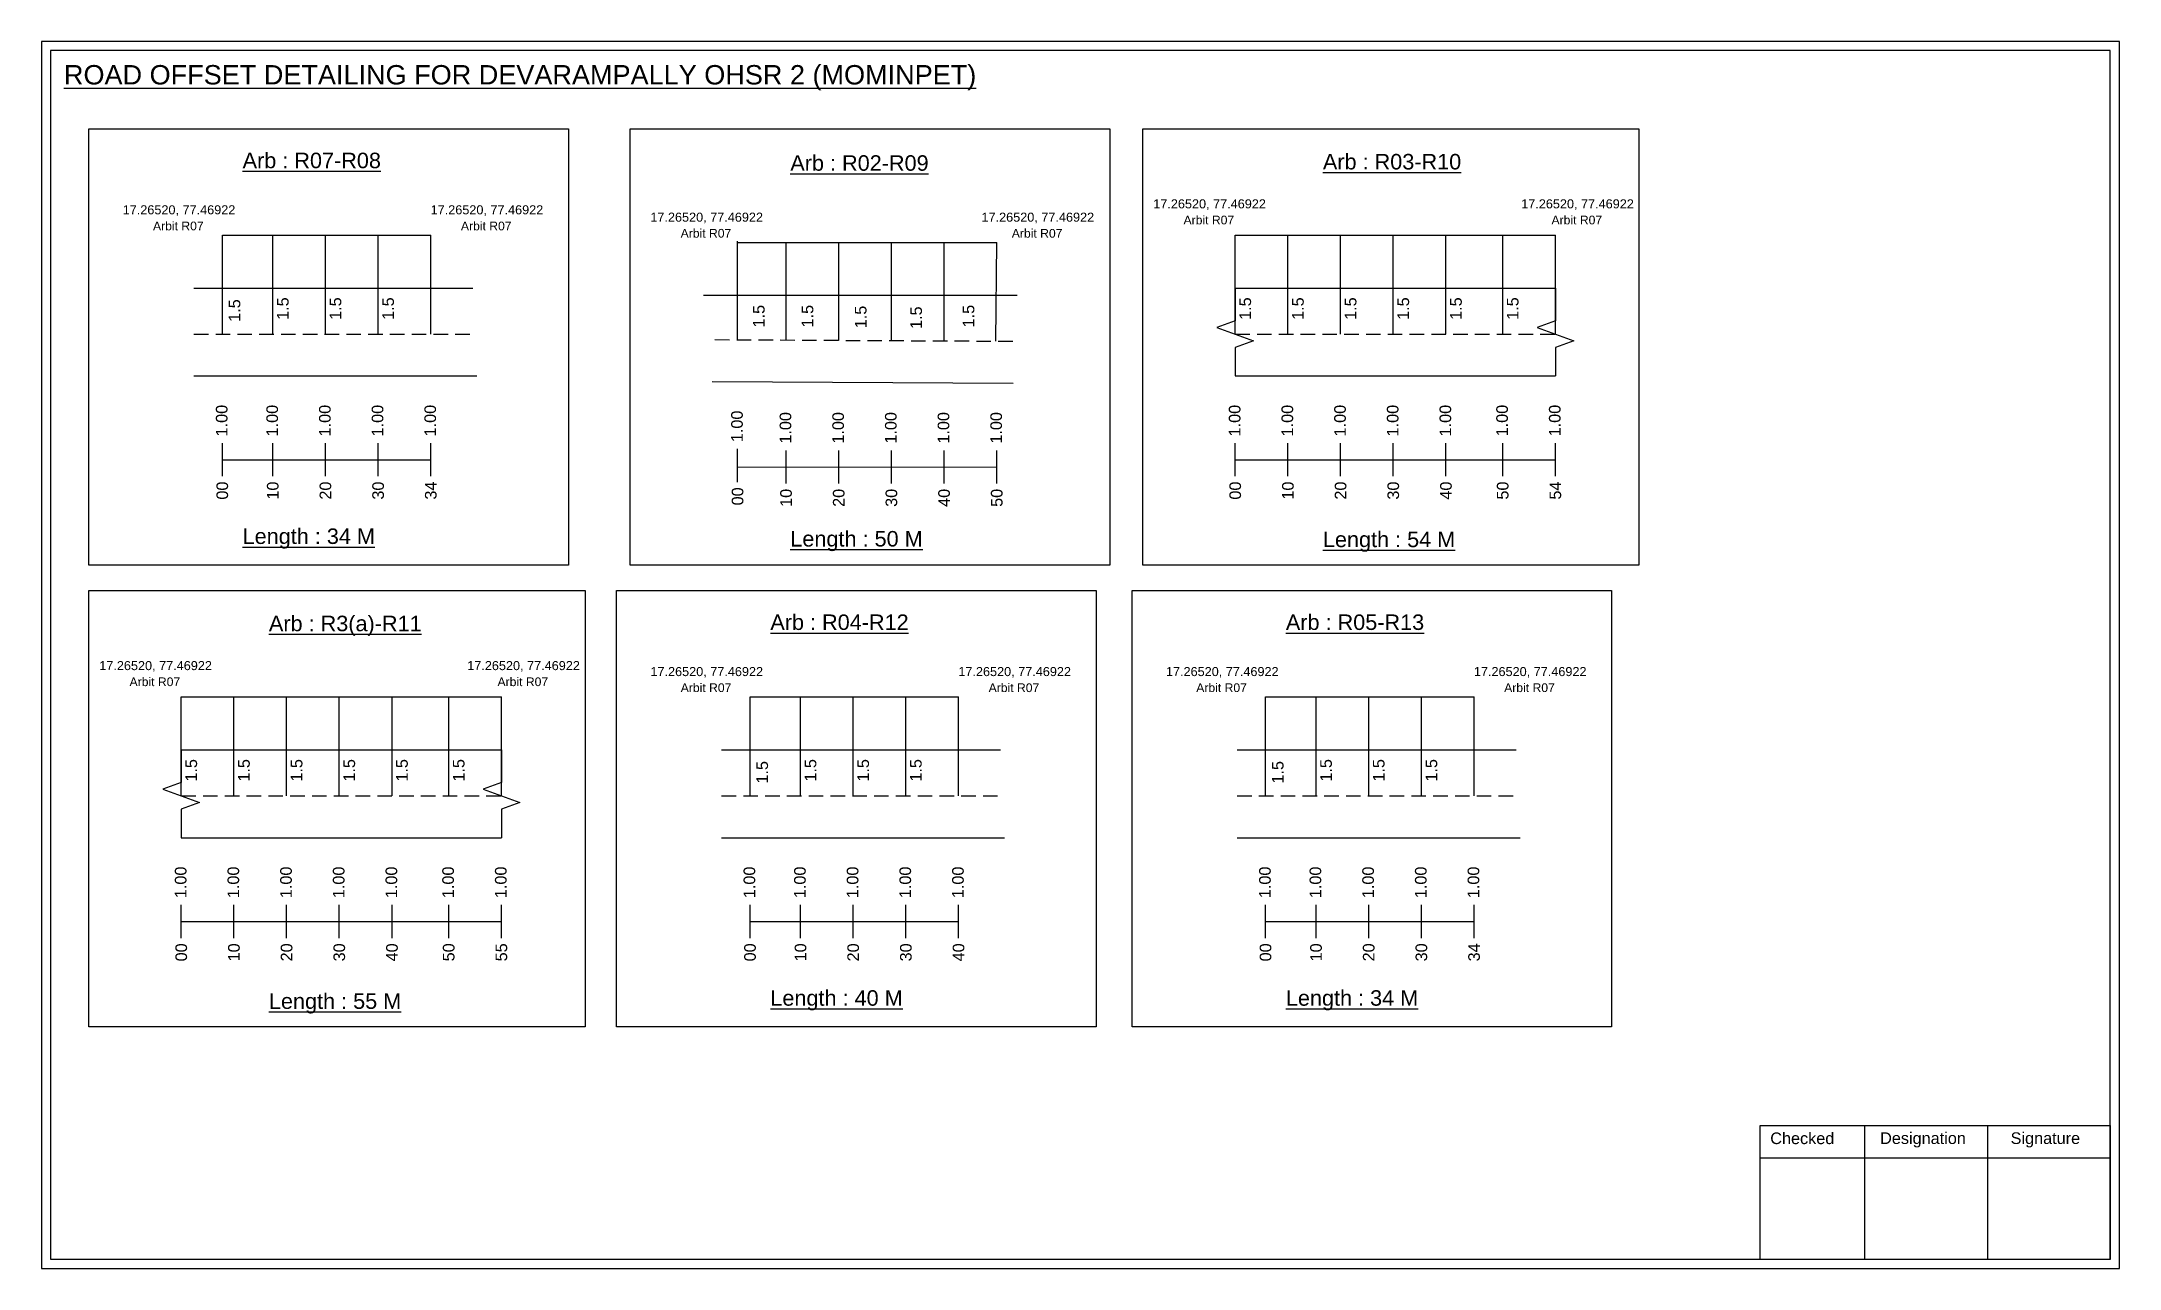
# Model space of a CAD drawing. Header units: inches. Extents: x 264 to 4896, y 229 to 3306.
# Drawn here: x 1583 to 2119, y 229 to 545 of the extents above; entities that cross this region are included whole.
import ezdxf

# ---------------------------------------------------------------- set-up
doc = ezdxf.new("R2010")
doc.units = ezdxf.units.IN
doc.header["$MEASUREMENT"] = 0
doc.linetypes.add('DASHED2', pattern=[0.375, 0.25, -0.125])
doc.layers.add('PDF_Geometry', color=7, linetype='Continuous')
doc.layers.add('PDF_Text', color=5, linetype='Continuous')
doc.styles.add('PDF Arial', font='arial.ttf')
doc.styles.get("Standard").update_dxf_attribs({"font": 'arial.ttf'})

msp = doc.modelspace()

# ---------------------------------------------------------------- texts
at = {"color": 242, "true_color": 0xcd2027}
for s, height, p in [('%%UROAD OFFSET DETAILING FOR DEVARAMPALLY OHSR 2 (MOMINPET)', 5, (1588.61, 534.4)), ('%%UArb : R07-R08', 4, (1634.74, 512.78)), ('%%UArb : R02-R09', 4, (1776.15, 512.12)), ('%%UArb : R03-R10', 4, (1913.65, 512.46)), ('%%ULength : 34 M', 4, (1634.74, 415.78)), ('%%ULength : 50 M', 4, (1776.15, 415.12)), ('%%ULength : 54 M', 4, (1913.65, 414.96)), ('%%UArb : R3(a)-R11', 4, (1641.53, 393.26)), ('%%UArb : R04-R12', 4, (1770.99, 393.58)), ('%%UArb : R05-R13', 4, (1904.09, 393.58)), ('%%ULength : 40 M', 4, (1770.99, 296.58)), ('%%ULength : 34 M', 4, (1904.09, 296.58)), ('%%ULength : 55 M', 4, (1641.53, 295.76))]:
    msp.add_text(s, height=height, dxfattribs=at).set_placement(p)
at = {"color": 5}
for s, height, p in [('17.26520, 77.46922', 2.34, (1869.85, 502.41)), ('17.26520, 77.46922', 2.34, (1964.85, 502.41)), ('17.26520, 77.46922', 2.34, (1603.78, 500.87)), ('Arbit R07', 2.246, (1611.6, 496.74)), ('17.26520, 77.46922', 2.34, (1683.28, 500.87)), ('Arbit R07', 2.246, (1691.1, 496.74)), ('17.26520, 77.46922', 2.34, (1740.01, 498.97)), ('17.26520, 77.46922', 2.34, (1825.51, 498.97)), ('Arbit R07', 2.246, (1877.67, 498.28)), ('Arbit R07', 2.246, (1972.67, 498.28)), ('Arbit R07', 2.246, (1747.83, 494.85)), ('Arbit R07', 2.246, (1833.33, 494.85)), ('17.26520, 77.46922', 2.34, (1597.73, 383.21)), ('Arbit R07', 2.246, (1605.55, 379.08)), ('17.26520, 77.46922', 2.34, (1692.73, 383.21)), ('Arbit R07', 2.246, (1700.55, 379.08)), ('17.26520, 77.46922', 2.34, (1740.03, 381.67)), ('17.26520, 77.46922', 2.34, (1819.53, 381.67)), ('17.26520, 77.46922', 2.34, (1873.13, 381.67)), ('17.26520, 77.46922', 2.34, (1952.63, 381.67)), ('Arbit R07', 2.246, (1747.85, 377.55)), ('Arbit R07', 2.246, (1827.35, 377.55)), ('Arbit R07', 2.246, (1880.95, 377.55)), ('Arbit R07', 2.246, (1960.45, 377.55))]:
    msp.add_text(s, height=height, dxfattribs=at).set_placement(p)
for p in [(1634.14, 473.12), (1646.61, 473.62), (1660.21, 473.62), (1673.81, 473.62), (1895.1, 473.62), (1908.7, 473.62), (1922.3, 473.62), (1935.9, 473.62), (1949.5, 473.62), (1964.15, 473.63), (1769.51, 471.66), (1782.08, 471.66), (1795.82, 471.46), (1810.13, 471.27), (1823.65, 471.68), (1622.98, 354.42), (1636.58, 354.42), (1650.18, 354.42), (1663.78, 354.42), (1677.38, 354.42), (1692.03, 354.43), (1770.39, 353.92), (1782.86, 354.42), (1796.46, 354.42), (1810.06, 354.42), (1903.49, 353.92), (1915.96, 354.42), (1929.56, 354.42), (1943.16, 354.42)]:
    msp.add_text('1.5', height=3, rotation=90).set_placement(p)
at = {"color": 217, "true_color": 0x93278f}
for s, p in [('1.00', (1630.83, 443.54)), ('1.00', (1643.87, 443.54)), ('1.00', (1657.47, 443.54)), ('1.00', (1671.07, 443.54)), ('1.00', (1684.67, 443.54)), ('1.00', (1892.36, 443.54)), ('1.00', (1905.96, 443.54)), ('1.00', (1919.56, 443.54)), ('1.00', (1933.16, 443.54)), ('1.00', (1946.76, 443.54)), ('1.00', (1961.41, 443.55)), ('1.00', (1975.01, 443.55)), ('1.00', (1763.87, 442.05)), ('1.00', (1776.39, 441.67)), ('1.00', (1789.99, 441.67)), ('1.00', (1803.59, 441.67)), ('1.00', (1817.19, 441.67)), ('1.00', (1830.79, 441.67)), ('00', (1630.98, 427.22)), ('10', (1644.02, 427.22)), ('20', (1657.62, 427.22)), ('30', (1671.22, 427.22)), ('34', (1684.82, 427.22)), ('00', (1764.02, 425.73)), ('10', (1776.54, 425.35)), ('20', (1790.14, 425.35)), ('30', (1803.74, 425.35)), ('40', (1817.34, 425.35)), ('50', (1830.94, 425.35)), ('00', (1892.51, 427.22)), ('10', (1906.11, 427.22)), ('20', (1919.71, 427.22)), ('30', (1933.31, 427.22)), ('40', (1946.91, 427.22)), ('50', (1961.56, 427.23)), ('54', (1975.16, 427.23)), ('1.00', (1620.24, 324.34)), ('1.00', (1633.84, 324.34)), ('1.00', (1647.44, 324.34)), ('1.00', (1661.04, 324.34)), ('1.00', (1674.64, 324.34)), ('1.00', (1689.29, 324.35)), ('1.00', (1702.89, 324.35)), ('1.00', (1767.08, 324.34)), ('1.00', (1780.12, 324.34)), ('1.00', (1793.72, 324.34)), ('1.00', (1807.32, 324.34)), ('1.00', (1820.92, 324.34)), ('1.00', (1900.18, 324.34)), ('1.00', (1913.22, 324.34)), ('1.00', (1926.82, 324.34)), ('1.00', (1940.42, 324.34)), ('1.00', (1954.02, 324.34)), ('00', (1620.39, 308.02)), ('10', (1633.99, 308.02)), ('20', (1647.59, 308.02)), ('30', (1661.19, 308.02)), ('40', (1674.79, 308.02)), ('50', (1689.44, 308.03)), ('55', (1703.04, 308.03)), ('00', (1767.23, 308.02)), ('10', (1780.27, 308.02)), ('20', (1793.87, 308.02)), ('30', (1807.47, 308.02)), ('40', (1821.07, 308.02)), ('00', (1900.33, 308.02)), ('10', (1913.37, 308.02)), ('20', (1926.97, 308.02)), ('30', (1940.57, 308.02)), ('34', (1954.17, 308.02))]:
    msp.add_text(s, height=3, rotation=90, dxfattribs=at).set_placement(p)
at = {"layer": 'PDF_Text', "color": 7, "attachment_point": 7, "style": 'PDF Arial'}
for s, insert, char_height in [('Checked', (2029.15, 260.81), 3.001), ('Designation', (2057.52, 259.98), 3.0006), ('Signature', (2091.21, 259.98), 3.001)]:
    msp.add_mtext(s, dxfattribs=dict(at, insert=insert, char_height=char_height))

# ---------------------------------------------------------------- linework, layer by layer
at = {"color": 5}
for p, q in [((1629.51, 495.48), (1683.34, 495.48)), ((1762.54, 493.61), (1829.47, 493.61)), ((1891.03, 495.48), (1973.68, 495.48)), ((1618.91, 376.28), (1701.56, 376.28)), ((1765.76, 376.28), (1819.59, 376.28)), ((1898.86, 376.28), (1952.69, 376.28))]:
    msp.add_line(p, q, dxfattribs=at)
for p, q in [((1629.51, 469.95), (1629.51, 495.48)), ((1642.54, 469.95), (1642.54, 495.48)), ((1656.14, 469.95), (1656.14, 495.48)), ((1669.74, 469.95), (1669.74, 495.48)), ((1683.34, 469.95), (1683.34, 495.48)), ((1762.54, 468.37), (1762.54, 493.91)), ((1775.07, 468.32), (1775.07, 493.61)), ((1788.67, 468.27), (1788.67, 493.61)), ((1802.27, 468.33), (1802.27, 493.61)), ((1815.87, 468.07), (1815.87, 493.61)), ((1829.24, 468.11), (1829.47, 493.61)), ((1891.03, 469.95), (1891.03, 495.48)), ((1904.63, 469.95), (1904.63, 495.48)), ((1918.23, 469.95), (1918.23, 495.48)), ((1931.83, 469.95), (1931.83, 495.48)), ((1945.43, 469.95), (1945.43, 495.48)), ((1960.08, 469.95), (1960.08, 495.49)), ((1973.68, 469.95), (1973.68, 495.49)), ((1622.16, 481.83), (1694.2, 481.83)), ((1834.72, 479.94), (1753.76, 479.94)), ((1891.03, 481.83), (1973.68, 481.83)), ((1622.16, 459.15), (1695.2, 459.15)), ((1755.97, 457.73), (1833.7, 457.3)), ((1891.03, 459.15), (1973.68, 459.15)), ((1618.91, 350.75), (1618.91, 376.28)), ((1632.51, 350.75), (1632.51, 376.28)), ((1646.11, 350.75), (1646.11, 376.28)), ((1659.71, 350.75), (1659.71, 376.28)), ((1673.31, 350.75), (1673.31, 376.28)), ((1687.96, 350.75), (1687.96, 376.29)), ((1701.56, 350.75), (1701.56, 376.29)), ((1765.76, 350.75), (1765.76, 376.28)), ((1778.79, 350.75), (1778.79, 376.28)), ((1792.39, 350.75), (1792.39, 376.28)), ((1805.99, 350.75), (1805.99, 376.28)), ((1819.59, 350.75), (1819.59, 376.28)), ((1898.86, 350.75), (1898.86, 376.28)), ((1911.89, 350.75), (1911.89, 376.28)), ((1925.49, 350.75), (1925.49, 376.28)), ((1939.09, 350.75), (1939.09, 376.28)), ((1952.69, 350.75), (1952.69, 376.28)), ((1618.91, 362.63), (1701.56, 362.63)), ((1758.41, 362.63), (1830.44, 362.63)), ((1891.51, 362.63), (1963.54, 362.63)), ((1618.91, 339.95), (1701.56, 339.95)), ((1758.41, 339.95), (1831.44, 339.95)), ((1891.51, 339.95), (1964.54, 339.95))]:
    msp.add_line(p, q)
at = {"linetype": 'DASHED2', "ltscale": 15}
for p, q in [((1622.16, 469.95), (1694.7, 469.95)), ((1756.69, 468.52), (1834.97, 468.11)), ((1891.03, 469.95), (1973.68, 469.95)), ((1618.91, 350.75), (1701.56, 350.75)), ((1758.41, 350.75), (1830.94, 350.75)), ((1891.51, 350.75), (1964.04, 350.75))]:
    msp.add_line(p, q, dxfattribs=at)
at = {"color": 217, "true_color": 0x93278f}
for p, q in [((1629.51, 433.25), (1629.51, 441.8)), ((1642.54, 433.25), (1642.54, 441.8)), ((1656.14, 433.25), (1656.14, 441.8)), ((1669.74, 433.25), (1669.74, 441.8)), ((1683.34, 433.25), (1683.34, 441.8)), ((1762.54, 431.76), (1762.54, 440.31)), ((1775.07, 431.37), (1775.07, 439.93)), ((1788.67, 431.37), (1788.67, 439.93)), ((1802.27, 431.37), (1802.27, 439.93)), ((1815.87, 431.37), (1815.87, 439.93)), ((1829.47, 431.37), (1829.47, 439.93)), ((1891.03, 433.25), (1891.03, 441.8)), ((1904.63, 433.25), (1904.63, 441.8)), ((1918.23, 433.25), (1918.23, 441.8)), ((1931.83, 433.25), (1931.83, 441.8)), ((1945.43, 433.25), (1945.43, 441.8)), ((1960.08, 433.25), (1960.08, 441.81)), ((1973.68, 433.25), (1973.68, 441.81)), ((1629.51, 437.52), (1683.34, 437.53)), ((1762.54, 435.64), (1829.47, 435.66)), ((1891.03, 437.52), (1973.68, 437.53)), ((1618.91, 314.05), (1618.91, 322.61)), ((1632.51, 314.05), (1632.51, 322.61)), ((1646.11, 314.05), (1646.11, 322.61)), ((1659.71, 314.05), (1659.71, 322.61)), ((1673.31, 314.05), (1673.31, 322.61)), ((1687.96, 314.05), (1687.96, 322.61)), ((1701.56, 314.05), (1701.56, 322.61)), ((1765.76, 314.05), (1765.76, 322.61)), ((1778.79, 314.05), (1778.79, 322.61)), ((1792.39, 314.05), (1792.39, 322.61)), ((1805.99, 314.05), (1805.99, 322.61)), ((1819.59, 314.05), (1819.59, 322.61)), ((1898.86, 314.05), (1898.86, 322.61)), ((1911.89, 314.05), (1911.89, 322.61)), ((1925.49, 314.05), (1925.49, 322.61)), ((1939.09, 314.05), (1939.09, 322.61)), ((1952.69, 314.05), (1952.69, 322.61)), ((1618.91, 318.32), (1701.56, 318.33)), ((1765.76, 318.32), (1819.59, 318.33)), ((1898.86, 318.32), (1952.69, 318.33))]:
    msp.add_line(p, q, dxfattribs=at)
for points in [[(1595.05, 522.97), (1718.85, 522.97), (1718.85, 410.29), (1595.05, 410.29)], [(1734.84, 522.97), (1858.64, 522.97), (1858.64, 410.29), (1734.84, 410.29)], [(1867.17, 522.97), (1995.26, 522.97), (1995.26, 410.29), (1867.17, 410.29)], [(1595.05, 403.77), (1723.14, 403.77), (1723.14, 291.09), (1595.05, 291.09)], [(1731.29, 403.77), (1855.1, 403.77), (1855.1, 291.09), (1731.29, 291.09)], [(1864.39, 403.77), (1988.2, 403.77), (1988.2, 291.09), (1864.39, 291.09)]]:
    msp.add_lwpolyline(points, close=True)
at = {"linetype": 'Continuous'}
for points in [[(1891.03, 481.83), (1891.03, 473.4), (1886.29, 471.67), (1895.77, 468.22), (1891.03, 466.49), (1891.03, 459.15)], [(1973.68, 481.83), (1973.68, 473.4), (1968.94, 471.67), (1978.43, 468.22), (1973.68, 466.49), (1973.68, 459.15)], [(1618.91, 362.63), (1618.91, 354.2), (1614.17, 352.47), (1623.65, 349.02), (1618.91, 347.3), (1618.91, 339.95)], [(1701.56, 362.63), (1701.56, 354.2), (1696.82, 352.47), (1706.31, 349.02), (1701.56, 347.3), (1701.56, 339.95)]]:
    msp.add_lwpolyline(points, dxfattribs=at)
at = {"layer": 'PDF_Geometry'}
for points in [[(1582.83, 545.47), (1582.83, 228.76), (2119.3, 228.76), (2119.3, 545.47)], [(1585.16, 543.14), (1585.16, 231.18), (2116.89, 231.18), (2116.89, 543.14)]]:
    msp.add_lwpolyline(points, close=True, dxfattribs=at)
at = {"layer": 'PDF_Geometry', "color": 242, "true_color": 0xcc1f26}
msp.add_lwpolyline([(2116.89, 231.09), (2026.54, 231.09), (2026.54, 265.7), (2116.89, 265.7)], close=True, dxfattribs=at)
for points in [[(2053.52, 265.7), (2053.52, 231.09)], [(2085.25, 265.7), (2085.25, 231.09)], [(2026.54, 257.32), (2116.89, 257.32)]]:
    msp.add_lwpolyline(points, dxfattribs=at)

msp.set_redraw_order([(e.dxf.handle, doc.entitydb.next_handle()) for e in msp.query("TEXT MTEXT ATTDEF DIMENSION ARC_DIMENSION")])  # texts and dimensions are drawn at this point

doc.saveas('drawing.dxf')
